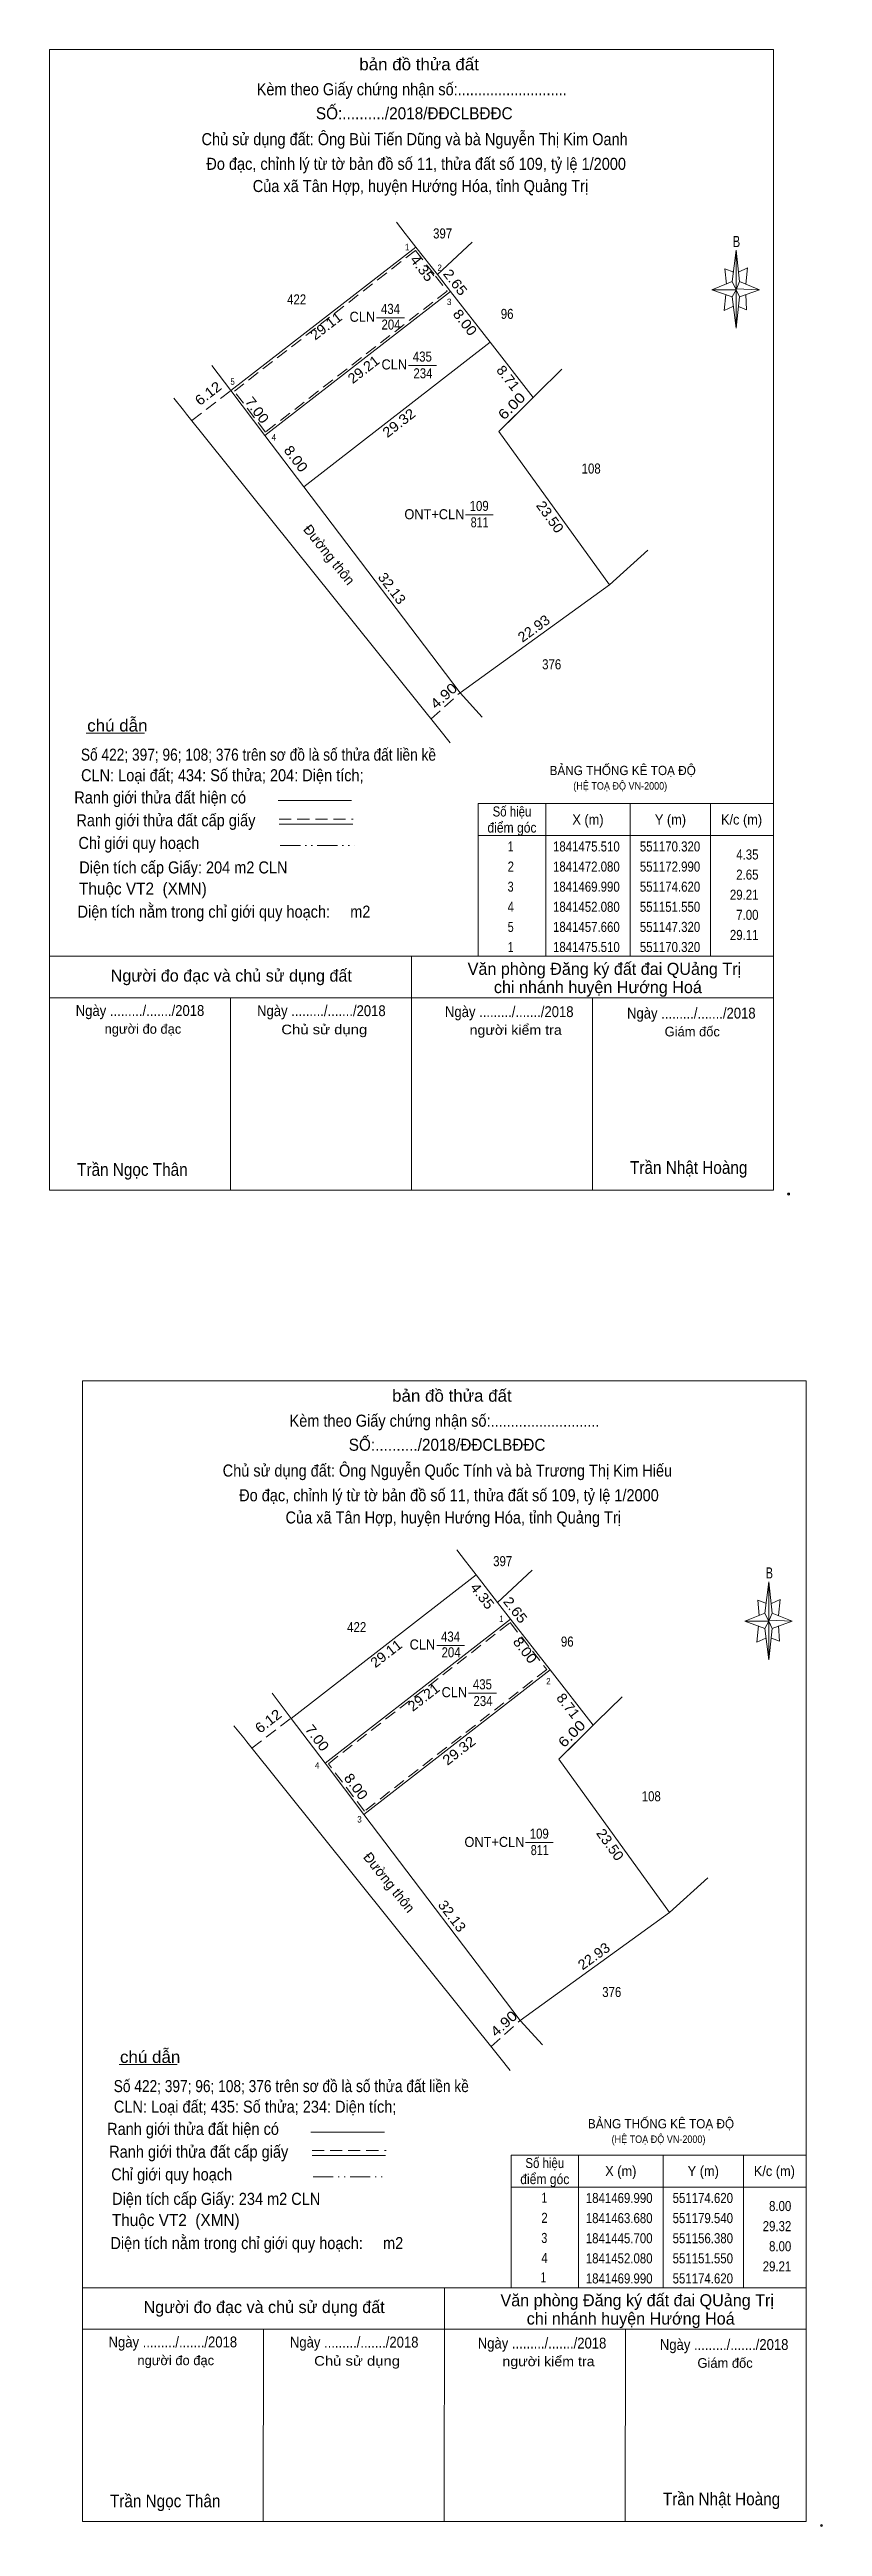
# Model space of a CAD drawing. Header units: metres. Extents: x 550338 to 551324, y 1841270 to 1841634.
# Drawn here: x 550338.2 to 550434.4, y 1841326.3 to 1841634.3 of the extents above; entities that cross this region are included whole.
import ezdxf
from ezdxf.enums import TextEntityAlignment as Align

# ---------------------------------------------------------------- set-up
doc = ezdxf.new("R2010")
doc.units = ezdxf.units.M
doc.header["$LTSCALE"] = 0.5
doc.header["$PDMODE"] = 32
doc.header["$PDSIZE"] = 0.25
doc.linetypes.add('DASH_DOUBLE_DOT', pattern=[9.2, 5, -1.2, 0.3, -1.2, 0.3, -1.2])
doc.linetypes.add('MEDIUM_DASHED', pattern=[4.5, 3, -1.5])
for name, color, linetype, lineweight in [('1', 7, 'Continuous', 13), ('10', 7, 'Continuous', 13), ('17', 7, 'Continuous', 13), ('32', 7, 'Continuous', 13), ('5', 7, 'Continuous', 13), ('6', 7, 'Continuous', 13), ('63', 7, 'Continuous', 13)]:
    doc.layers.add(name, color=color, linetype=linetype, lineweight=lineweight)

msp = doc.modelspace()

# ---------------------------------------------------------------- texts
at = {"layer": '1'}
for s, height, width, p in [('CLN', 1.25, 0.95, (550377.145, 1841600.46)), ('434', 1.25, 0.85, (550380.64, 1841601.44)), ('204', 1.25, 0.85, (550380.71, 1841599.49)), ('CLN', 1.25, 0.95, (550381.115, 1841594.53)), ('435', 1.25, 0.85, (550384.605, 1841595.51)), ('234', 1.25, 0.85, (550384.68, 1841593.43)), ('ONT+CLN', 1.25, 0.95, (550386.1, 1841575.91)), ('109', 1.25, 0.85, (550391.67, 1841576.94)), ('811', 1.25, 0.8, (550391.73, 1841574.9)), ('BẢNG THỐNG KÊ TOẠ ĐỘ ', 1.15, 0.95, (550409.72, 1841544.1)), ('(HỆ TOẠ ĐỘ VN-2000)', 0.9335, 0.9, (550409.21, 1841542.29)), ('434', 1.25, 0.85, (550388.11, 1841436.36)), ('CLN', 1.25, 0.95, (550384.615, 1841435.38)), ('204', 1.25, 0.85, (550388.18, 1841434.41)), ('CLN', 1.25, 0.95, (550388.585, 1841429.45)), ('435', 1.25, 0.85, (550392.075, 1841430.43)), ('234', 1.25, 0.85, (550392.15, 1841428.35)), ('ONT+CLN', 1.25, 0.95, (550393.57, 1841410.83)), ('109', 1.25, 0.85, (550399.14, 1841411.86)), ('811', 1.25, 0.8, (550399.2, 1841409.82)), ('BẢNG THỐNG KÊ TOẠ ĐỘ ', 1.15, 0.95, (550414.48, 1841375.84)), ('(HỆ TOẠ ĐỘ VN-2000)', 0.9335, 0.9, (550413.97, 1841374.03))]:
    msp.add_text(s, height=height, dxfattribs=dict(at, width=width)).set_placement(p, align=Align.CENTER)
at = {"layer": '5'}
for s, height, width, p in [('bản đồ thửa đất', 1.5, 1.05, (550384.2, 1841631.73)), ('Kèm theo Giấy chứng nhận số:...........................', 1.5, 0.9, (550383.28, 1841628.62)), ('SỐ:........../2018/ĐĐCLBĐĐC', 1.5, 0.95, (550383.6, 1841625.63)), ('Chủ sử dụng đất: Ông Bùi Tiến Dũng và bà Nguyễn Thị Kim Oanh', 1.5, 0.9, (550383.645, 1841622.42)), ('Đo đạc, chỉnh lý từ tờ bản đồ số 11, thửa đất số 109, tỷ lệ 1/2000 ', 1.5, 0.9, (550384.085, 1841619.35)), ('Của xã Tân Hợp, huyện Hướng Hóa, tỉnh Quảng Trị', 1.5, 0.9, (550384.37, 1841616.59)), ('B', 1.378, 0.75, (550423.665, 1841609.75)), ('bản đồ thửa đất', 1.5, 1.05, (550388.28, 1841466.19)), ('Kèm theo Giấy chứng nhận số:...........................', 1.5, 0.9, (550387.36, 1841463.08)), ('SỐ:........../2018/ĐĐCLBĐĐC', 1.5, 0.95, (550387.68, 1841460.09)), ('Chủ sử dụng đất: Ông Nguyễn Quốc Tính và bà Trương Thị Kim Hiếu', 1.5, 0.9, (550387.72, 1841456.88)), ('Đo đạc, chỉnh lý từ tờ bản đồ số 11, thửa đất số 109, tỷ lệ 1/2000 ', 1.5, 0.9, (550388.165, 1841453.81)), ('Của xã Tân Hợp, huyện Hướng Hóa, tỉnh Quảng Trị', 1.5, 0.9, (550388.45, 1841451.05)), ('B', 1.378, 0.75, (550427.745, 1841444.21))]:
    msp.add_text(s, height=height, dxfattribs=dict(at, width=width)).set_placement(p, align=Align.CENTER)
at = {"layer": '6'}
for s, height, width, p in [('chú dẫn', 1.5, 1.05, (550346.68, 1841549.52)), ('Ranh giới thửa đất hiện có ', 1.5, 0.9, (550352.26, 1841540.57)), ('Ranh giới thửa đất cấp giấy', 1.5, 0.9, (550352.72, 1841537.73)), ('Chỉ giới quy hoạch', 1.5, 0.9, (550349.36, 1841534.91)), ('Ngày ........./......./2018', 1.35, 0.9, (550349.5, 1841514.15)), ('Ngày ........./......./2018', 1.35, 0.9, (550372.05, 1841514.13)), ('Ngày ........./......./2018', 1.35, 0.9, (550395.41, 1841514.01)), ('Ngày ........./......./2018', 1.35, 0.9, (550418.05, 1841513.83)), ('Chủ sử dụng', 1.2, 1.15, (550372.41, 1841511.87)), ('người kiểm tra', 1.2, 1.1, (550396.21, 1841511.81)), ('Trần Ngọc Thân', 1.58, 0.9, (550348.55, 1841494.27)), ('Trần Nhật Hoàng', 1.58, 0.9, (550417.725, 1841494.52)), ('chú dẫn', 1.5, 1.05, (550350.76, 1841383.98)), ('Ranh giới thửa đất hiện có ', 1.5, 0.9, (550356.34, 1841375.03)), ('Ranh giới thửa đất cấp giấy', 1.5, 0.9, (550356.8, 1841372.19)), ('Chỉ giới quy hoạch', 1.5, 0.9, (550353.44, 1841369.37)), ('Ngày ........./......./2018', 1.35, 0.9, (550353.58, 1841348.61)), ('Ngày ........./......./2018', 1.35, 0.9, (550376.13, 1841348.59)), ('Chủ sử dụng', 1.2, 1.15, (550376.49, 1841346.33)), ('Ngày ........./......./2018', 1.35, 0.9, (550399.49, 1841348.47)), ('người kiểm tra', 1.2, 1.1, (550400.29, 1841346.27)), ('Ngày ........./......./2018', 1.35, 0.9, (550422.13, 1841348.29)), ('Trần Ngọc Thân', 1.58, 0.9, (550352.63, 1841328.73)), ('Trần Nhật Hoàng', 1.58, 0.9, (550421.805, 1841328.98))]:
    msp.add_text(s, height=height, dxfattribs=dict(at, width=width)).set_placement(p, align=Align.CENTER)
for s, width, p in [('Số 422; 397; 96; 108; 376 trên sơ đồ là số thửa đất liền kề', 0.85, (550342.15, 1841545.89)), ('CLN: Loại đất; 434: Số thửa; 204: Diện tích;', 0.9, (550342.17, 1841543.33)), ('Diện tích cấp Giấy: 204 m2 CLN', 0.9, (550341.95, 1841531.87)), ('Thuộc VT2  (XMN)', 0.95, (550341.92, 1841529.24)), ('Diện tích nằm trong chỉ giới quy hoạch:     m2', 0.9, (550341.74, 1841526.37)), ('Số 422; 397; 96; 108; 376 trên sơ đồ là số thửa đất liền kề', 0.85, (550346.23, 1841380.35)), ('CLN: Loại đất; 435: Số thửa; 234: Diện tích;', 0.9, (550346.25, 1841377.79)), ('Diện tích cấp Giấy: 234 m2 CLN', 0.9, (550346.03, 1841366.33)), ('Thuộc VT2  (XMN)', 0.95, (550346, 1841363.7)), ('Diện tích nằm trong chỉ giới quy hoạch:     m2', 0.9, (550345.82, 1841360.83))]:
    msp.add_text(s, height=1.5, dxfattribs=dict(at, width=width)).set_placement(p)
for s, height, p in [('Người đo đạc và chủ sử dụng đất', 1.5, (550360.85, 1841518.42)), (' Văn phòng Đăng ký đất đai QUảng Trị', 1.5, (550406.965, 1841519.26)), ('chi nhánh huyện Hướng Hoá', 1.5, (550406.43, 1841516.99)), ('người đo đạc', 1.2, (550349.865, 1841511.94)), ('Giám đốc', 1.2, (550418.165, 1841511.61)), ('Người đo đạc và chủ sử dụng đất', 1.5, (550364.93, 1841352.88)), (' Văn phòng Đăng ký đất đai QUảng Trị', 1.5, (550411.045, 1841353.72)), ('chi nhánh huyện Hướng Hoá', 1.5, (550410.51, 1841351.45)), ('người đo đạc', 1.2, (550353.945, 1841346.4)), ('Giám đốc', 1.2, (550422.245, 1841346.07))]:
    msp.add_text(s, height=height, dxfattribs=at).set_placement(p, align=Align.CENTER)
at = {"layer": '63'}
for s, height, width, p in [(' 1', 0.8, 0.9, (550382.99, 1841609.36)), (' 2', 0.8, 0.9, (550387.02, 1841606.78)), (' 3', 0.8, 0.95, (550388.23, 1841602.54)), (' 5', 0.8, 0.9, (550361.28, 1841592.62)), (' 4', 0.8, 0.95, (550366.43, 1841585.7)), ('4.35', 1.25, 0.85, (550426.4, 1841533.6)), ('2.65', 1.25, 0.85, (550426.4, 1841531.1)), ('29.21', 1.25, 0.85, (550426.4, 1841528.6)), ('7.00', 1.25, 0.85, (550426.4, 1841526.1)), ('29.11', 1.25, 0.85, (550426.4, 1841523.6)), (' 1', 0.8, 0.9, (550394.7, 1841438.78)), (' 2', 0.8, 0.9, (550400.55, 1841431.04)), (' 4', 0.8, 0.95, (550371.81, 1841420.57)), (' 3', 0.8, 0.95, (550377.07, 1841413.87)), ('8.00', 1.25, 0.85, (550430.48, 1841365.56)), ('29.32', 1.25, 0.85, (550430.48, 1841363.06)), ('8.00', 1.25, 0.85, (550430.48, 1841360.56)), ('29.21', 1.25, 0.85, (550430.48, 1841358.06))]:
    msp.add_text(s, height=height, dxfattribs=dict(at, width=width)).set_placement(p, align=Align.RIGHT)
for s, width, p in [('397', 0.85, (550387.125, 1841610.82)), ('422', 0.85, (550368.975, 1841602.62)), ('96', 0.85, (550395.15, 1841600.82)), ('108', 0.85, (550405.595, 1841581.59)), ('376', 0.85, (550400.685, 1841557.25)), ('điểm góc', 0.9, (550395.75, 1841536.95)), ('Số hiệu', 0.85, (550395.75, 1841538.95)), ('X (m)', 0.95, (550405.2, 1841537.95)), ('Y (m)', 0.95, (550415.455, 1841537.95)), ('K/c (m)', 0.95, (550424.295, 1841537.95)), (' 1', 0.75, (550395.4, 1841534.6)), ('1841475.510', 0.85, (550405, 1841534.6)), ('551170.320', 0.85, (550415.4, 1841534.6)), (' 2', 0.85, (550395.405, 1841532.1)), ('1841472.080', 0.85, (550405, 1841532.1)), ('551172.990', 0.85, (550415.4, 1841532.1)), (' 3', 0.8, (550395.395, 1841529.6)), ('1841469.990', 0.85, (550405, 1841529.6)), ('551174.620', 0.85, (550415.4, 1841529.6)), (' 4', 0.85, (550395.4, 1841527.1)), ('1841452.080', 0.85, (550405, 1841527.1)), ('551151.550', 0.85, (550415.4, 1841527.1)), (' 5', 0.8, (550395.405, 1841524.6)), (' 1', 0.75, (550395.4, 1841522.1)), ('1841457.660', 0.85, (550405, 1841524.6)), ('1841475.510', 0.85, (550405, 1841522.1)), ('551147.320', 0.85, (550415.4, 1841524.6)), ('551170.320', 0.85, (550415.4, 1841522.1)), ('397', 0.85, (550394.595, 1841445.74)), ('422', 0.85, (550376.445, 1841437.54)), ('96', 0.85, (550402.62, 1841435.74)), ('108', 0.85, (550413.065, 1841416.51)), ('376', 0.85, (550408.155, 1841392.17)), ('Số hiệu', 0.85, (550399.83, 1841370.91)), ('điểm góc', 0.9, (550399.83, 1841368.91)), ('X (m)', 0.95, (550409.28, 1841369.91)), ('Y (m)', 0.95, (550419.535, 1841369.91)), ('K/c (m)', 0.95, (550428.375, 1841369.91)), (' 1', 0.75, (550399.59, 1841366.59)), ('1841469.990', 0.85, (550409.08, 1841366.56)), ('551174.620', 0.85, (550419.48, 1841366.56)), (' 3', 0.8, (550399.585, 1841361.59)), (' 2', 0.85, (550399.595, 1841364.09)), ('1841463.680', 0.85, (550409.08, 1841364.06)), ('1841445.700', 0.85, (550409.08, 1841361.56)), ('551179.540', 0.85, (550419.48, 1841364.06)), ('551156.380', 0.85, (550419.48, 1841361.56)), (' 4', 0.85, (550399.59, 1841359.09)), ('1841452.080', 0.85, (550409.08, 1841359.06)), ('551151.550', 0.85, (550419.48, 1841359.06)), (' 1', 0.75, (550399.48, 1841356.7)), ('1841469.990', 0.85, (550409.08, 1841356.56)), ('551174.620', 0.85, (550419.48, 1841356.56))]:
    msp.add_text(s, height=1.25, dxfattribs=dict(at, width=width)).set_placement(p, align=Align.CENTER)
for s, rotation, width, p in [('4.35', 307.898, 1.1, (550384.0991, 1841606.7338)), ('2.65', 307.951, 1.1, (550388.2109, 1841604.9942)), ('29.11', 37.815, 1.05, (550373.0219, 1841599.4574)), ('8.00', 307.944, 1.1, (550389.4162, 1841599.9943)), ('29.21', 37.823, 1.05, (550377.6817, 1841594.0377)), ('8.71', 307.91, 1.05, (550394.7722, 1841593.079)), ('6.12', 37.815, 1.1, (550358.3569, 1841591.064)), ('7.00', 307.164, 1.1, (550363.5552, 1841589.1026)), ('6.00', 44.798, 1.2, (550396.1496, 1841589.5495)), ('29.32', 37.824, 1.1, (550382.0717, 1841587.3965)), ('8.00', 307.128, 1.1, (550368.3839, 1841583.0522)), ('23.50', 305.841, 1.05, (550399.9747, 1841575.836)), ('32.13', 307.184, 1.05, (550380.3334, 1841566.9427)), ('22.93', 35.846, 1.05, (550398.829, 1841561.8269)), ('4.90', 42.242, 1.15, (550387.6848, 1841553.4802)), ('4.35', 307.898, 1.1, (550391.5691, 1841441.6538)), ('2.65', 307.951, 1.1, (550395.681, 1841439.9142)), ('8.00', 307.944, 1.1, (550396.8862, 1841434.9143)), ('29.11', 37.815, 1.05, (550380.4919, 1841434.3774)), ('29.21', 37.823, 1.05, (550385.1517, 1841428.9577)), ('6.12', 37.815, 1.1, (550365.8269, 1841425.984)), ('8.71', 307.91, 1.05, (550402.2422, 1841427.999)), ('7.00', 307.164, 1.1, (550371.0252, 1841424.0226)), ('29.32', 37.824, 1.1, (550389.5417, 1841422.3165)), ('6.00', 44.798, 1.2, (550403.6196, 1841424.4695)), ('8.00', 307.128, 1.1, (550375.8539, 1841417.9722)), ('23.50', 305.841, 1.05, (550407.4447, 1841410.756)), ('32.13', 307.184, 1.05, (550387.8034, 1841401.8627)), ('22.93', 35.846, 1.05, (550406.299, 1841396.7469)), ('4.90', 42.242, 1.15, (550395.1548, 1841388.4002))]:
    msp.add_text(s, height=1.25, rotation=rotation, dxfattribs=dict(at, width=width)).set_placement(p, align=Align.CENTER)
for p in [(550372.5214, 1841571.1108), (550379.9914, 1841406.0308)]:
    msp.add_text('Đường thôn', height=1.25, rotation=308.722, dxfattribs=at).set_placement(p, align=Align.CENTER)

# ---------------------------------------------------------------- linework, layer by layer
at = {"layer": '1'}
for points in [[(550383.81, 1841609.75), (550386.48, 1841606.32), (550388.11, 1841604.23), (550365.04, 1841586.32), (550360.81, 1841591.9)], [(550388.11, 1841604.23), (550393.03, 1841597.92), (550369.87, 1841579.94), (550365.04, 1841586.32)], [(550393.03, 1841597.92), (550398.38, 1841591.05), (550394.12, 1841586.82), (550407.88, 1841567.77), (550389.29, 1841554.34), (550369.87, 1841579.94)], [(550391.28, 1841444.67), (550393.95, 1841441.24), (550395.58, 1841439.15), (550372.51, 1841421.24), (550368.28, 1841426.82)], [(550395.58, 1841439.15), (550400.5, 1841432.84), (550377.34, 1841414.86), (550372.51, 1841421.24)], [(550400.5, 1841432.84), (550405.85, 1841425.97), (550401.59, 1841421.74), (550415.35, 1841402.69), (550396.76, 1841389.26), (550377.34, 1841414.86)]]:
    msp.add_lwpolyline(points, close=True, dxfattribs=at)
at = {"layer": '1', "linetype": 'MEDIUM_DASHED'}
for points in [[(550383.76, 1841609.33), (550386.24, 1841606.14), (550387.69, 1841604.28), (550365.1, 1841586.74), (550361.23, 1841591.84)], [(550395.53, 1841438.73), (550400.08, 1841432.89), (550377.4, 1841415.28), (550372.93, 1841421.18)]]:
    msp.add_lwpolyline(points, close=True, dxfattribs=at)
at = {"layer": '10'}
for p, q in [((550381.41, 1841612.84), (550382.48, 1841611.45)), ((550383.81, 1841609.75), (550386.48, 1841606.32)), ((550386.48, 1841606.32), (550388.11, 1841604.23)), ((550358.45, 1841595.02), (550360.81, 1841591.9)), ((550398.84, 1841591.5), (550401.96, 1841594.58)), ((550360.81, 1841591.9), (550365.04, 1841586.32)), ((550398.38, 1841591.05), (550398.84, 1841591.5)), ((550412.65, 1841572.07), (550407.88, 1841567.77)), ((550389.29, 1841554.34), (550407.88, 1841567.77)), ((550389.29, 1841554.34), (550392.06, 1841551.29)), ((550388.88, 1841447.76), (550389.95, 1841446.37)), ((550391.28, 1841444.67), (550393.95, 1841441.24)), ((550393.95, 1841441.24), (550395.58, 1841439.15)), ((550365.92, 1841429.94), (550368.28, 1841426.82)), ((550406.31, 1841426.42), (550409.43, 1841429.5)), ((550368.28, 1841426.82), (550372.51, 1841421.24)), ((550405.85, 1841425.97), (550406.31, 1841426.42)), ((550420.12, 1841406.99), (550415.35, 1841402.69)), ((550396.76, 1841389.26), (550415.35, 1841402.69)), ((550396.76, 1841389.26), (550399.53, 1841386.21))]:
    msp.add_line(p, q, dxfattribs=at)
for points in [[(550382.48, 1841611.45), (550382.94, 1841610.86), (550383.81, 1841609.75)], [(550388.11, 1841604.23), (550393.03, 1841597.92), (550398.38, 1841591.05)], [(550365.04, 1841586.32), (550369.87, 1841579.94), (550389.29, 1841554.34)], [(550389.95, 1841446.37), (550390.41, 1841445.78), (550391.28, 1841444.67)], [(550395.58, 1841439.15), (550400.5, 1841432.84), (550405.85, 1841425.97)], [(550372.51, 1841421.24), (550377.34, 1841414.86), (550396.76, 1841389.26)]]:
    msp.add_lwpolyline(points, dxfattribs=at)
at = {"layer": '17'}
for p, q in [((550342.81, 1841549.31), (550350.05, 1841549.31)), ((550383.25, 1841492.47), (550383.27, 1841521.57)), ((550360.75, 1841492.49), (550360.77, 1841516.4)), ((550405.75, 1841492.45), (550405.77, 1841516.36)), ((550346.89, 1841383.77), (550354.13, 1841383.77)), ((550387.33, 1841326.93), (550387.35, 1841356.03)), ((550364.83, 1841326.95), (550364.85, 1841350.86)), ((550409.83, 1841326.91), (550409.85, 1841350.82))]:
    msp.add_line(p, q, dxfattribs=at)
at = {"layer": '32'}
for p, q in [((550360.81, 1841591.9), (550383.81, 1841609.75)), ((550390.78, 1841610.34), (550386.48, 1841606.32)), ((550365.04, 1841586.32), (550388.11, 1841604.23)), ((550369.87, 1841579.94), (550393.03, 1841597.92)), ((550354.92, 1841589.46), (550353.71, 1841590.96)), ((550394.12, 1841586.82), (550407.88, 1841567.77)), ((550388.07, 1841548.12), (550386.77, 1841549.74)), ((550368.28, 1841426.82), (550391.28, 1841444.67)), ((550398.25, 1841445.26), (550393.95, 1841441.24)), ((550372.51, 1841421.24), (550395.58, 1841439.15)), ((550377.34, 1841414.86), (550400.5, 1841432.84)), ((550362.39, 1841424.38), (550361.18, 1841425.88)), ((550401.59, 1841421.74), (550415.35, 1841402.69)), ((550395.54, 1841383.04), (550394.24, 1841384.66))]:
    msp.add_line(p, q, dxfattribs=at)
at = {"layer": '32', "linetype": 'MEDIUM_DASHED'}
for p, q in [((550355.93, 1841588.2), (550360.81, 1841591.9)), ((550363.4, 1841423.12), (550368.28, 1841426.82))]:
    msp.add_line(p, q, dxfattribs=at)
at = {"layer": '32'}
for points in [[(550394.12, 1841586.82), (550396.31, 1841588.99), (550398.38, 1841591.05)], [(550386.77, 1841549.74), (550355.3, 1841588.99), (550354.92, 1841589.46)], [(550394.24, 1841384.66), (550362.77, 1841423.91), (550362.39, 1841424.38)], [(550401.59, 1841421.74), (550403.78, 1841423.91), (550405.85, 1841425.97)]]:
    msp.add_lwpolyline(points, dxfattribs=at)
at = {"layer": '5'}
for p, q in [((550338.25, 1841492.51), (550338.25, 1841634.31)), ((550423.12, 1841605.45), (550423.62, 1841609.35)), ((550423.12, 1841603.55), (550420.62, 1841604.45)), ((550424.02, 1841603.55), (550423.62, 1841599.65)), ((550424.02, 1841605.45), (550426.52, 1841604.45)), ((550424.82, 1841603.85), (550424.92, 1841601.95)), ((550424.92, 1841601.95), (550423.92, 1841602.35)), ((550342.33, 1841326.97), (550342.33, 1841468.77)), ((550427.2, 1841439.91), (550427.7, 1841443.81)), ((550428.1, 1841439.91), (550430.6, 1841438.91)), ((550427.2, 1841438.01), (550424.7, 1841438.91)), ((550428.1, 1841438.01), (550427.7, 1841434.11)), ((550429, 1841436.41), (550428, 1841436.81)), ((550428.9, 1841438.31), (550429, 1841436.41))]:
    msp.add_line(p, q, dxfattribs=at)
for points in [[(550338.25, 1841634.31), (550428.25, 1841634.31), (550428.25, 1841492.51)], [(550423.32, 1841606.65), (550422.22, 1841607.05), (550422.42, 1841605.15)], [(550423.92, 1841606.65), (550425.02, 1841607.15), (550424.82, 1841605.15)], [(550423.62, 1841604.45), (550423.12, 1841605.45), (550420.62, 1841604.45)], [(550422.32, 1841603.85), (550422.12, 1841601.85), (550423.22, 1841602.35)], [(550423.62, 1841604.45), (550424.02, 1841603.55), (550426.52, 1841604.45)], [(550342.33, 1841468.77), (550432.33, 1841468.77), (550432.33, 1841326.97)], [(550427.7, 1841438.91), (550427.2, 1841439.91), (550424.7, 1841438.91)], [(550427.4, 1841441.11), (550426.3, 1841441.51), (550426.5, 1841439.61)], [(550428, 1841441.11), (550429.1, 1841441.61), (550428.9, 1841439.61)], [(550426.4, 1841438.31), (550426.2, 1841436.31), (550427.3, 1841436.81)], [(550427.7, 1841438.91), (550428.1, 1841438.01), (550430.6, 1841438.91)]]:
    msp.add_lwpolyline(points, dxfattribs=at)
for points in [[(550423.62, 1841609.35), (550424.02, 1841605.45), (550423.62, 1841604.45)], [(550423.62, 1841604.45), (550420.62, 1841604.45), (550423.12, 1841605.45), (550424.02, 1841603.55), (550426.52, 1841604.45), (550423.62, 1841604.55)], [(550423.62, 1841604.45), (550423.62, 1841599.65), (550423.12, 1841603.55)], [(550427.7, 1841443.81), (550428.1, 1841439.91), (550427.7, 1841438.91)], [(550427.7, 1841438.91), (550424.7, 1841438.91), (550427.2, 1841439.91), (550428.1, 1841438.01), (550430.6, 1841438.91), (550427.7, 1841439.01)], [(550427.7, 1841438.91), (550427.7, 1841434.11), (550427.2, 1841438.01)]]:
    msp.add_lwpolyline(points, close=True, dxfattribs=at)
at = {"layer": '6'}
for p, q in [((550366.67, 1841540.92), (550375.81, 1841540.92)), ((550366.81, 1841537.99), (550375.95, 1841537.99)), ((550338.25, 1841521.57), (550428.25, 1841521.57)), ((550338.25, 1841516.41), (550428.25, 1841516.41)), ((550428.25, 1841492.51), (550338.25, 1841492.51)), ((550370.75, 1841375.38), (550379.89, 1841375.38)), ((550370.89, 1841372.45), (550380.03, 1841372.45)), ((550342.33, 1841356.03), (550432.33, 1841356.03)), ((550342.33, 1841350.87), (550432.33, 1841350.87)), ((550432.33, 1841326.97), (550342.33, 1841326.97))]:
    msp.add_line(p, q, dxfattribs=at)
at = {"layer": '6', "linetype": 'MEDIUM_DASHED'}
for p, q in [((550366.81, 1841538.61), (550376.01, 1841538.61)), ((550370.89, 1841373.07), (550380.09, 1841373.07))]:
    msp.add_line(p, q, dxfattribs=at)
at = {"layer": '6'}
for p in [(550430.15, 1841492.01), (550434.23, 1841326.47)]:
    msp.add_point(p, dxfattribs=at)
at = {"layer": '63'}
for p, q in [((550378.92, 1841600.96), (550382.38, 1841600.96)), ((550382.89, 1841595.03), (550386.35, 1841595.03)), ((550389.95, 1841576.46), (550393.41, 1841576.46)), ((550399.95, 1841540.57), (550399.95, 1841521.57)), ((550410.45, 1841540.57), (550410.45, 1841521.57)), ((550420.45, 1841540.57), (550420.45, 1841521.57)), ((550391.55, 1841536.57), (550428.25, 1841536.57)), ((550386.39, 1841435.88), (550389.85, 1841435.88)), ((550390.36, 1841429.95), (550393.82, 1841429.95)), ((550397.42, 1841411.38), (550400.88, 1841411.38)), ((550404.03, 1841372.53), (550404.03, 1841356.03)), ((550414.53, 1841372.53), (550414.53, 1841356.03)), ((550424.53, 1841372.53), (550424.53, 1841356.03)), ((550395.63, 1841368.53), (550432.33, 1841368.53))]:
    msp.add_line(p, q, dxfattribs=at)
at = {"layer": '63', "linetype": 'MEDIUM_DASHED'}
for p, q in [((550385.7, 1841551.08), (550389.29, 1841554.34)), ((550393.17, 1841386), (550396.76, 1841389.26))]:
    msp.add_line(p, q, dxfattribs=at)
at = {"layer": '63', "linetype": 'DASH_DOUBLE_DOT'}
for p, q in [((550366.94, 1841535.36), (550376.14, 1841535.36)), ((550371.02, 1841369.82), (550380.22, 1841369.82))]:
    msp.add_line(p, q, dxfattribs=at)
at = {"layer": '63'}
for points in [[(550391.55, 1841540.57), (550428.25, 1841540.57), (550428.25, 1841521.57), (550391.55, 1841521.57)], [(550395.63, 1841372.53), (550432.33, 1841372.53), (550432.33, 1841356.03), (550395.63, 1841356.03)]]:
    msp.add_lwpolyline(points, close=True, dxfattribs=at)

msp.set_redraw_order([(e.dxf.handle, doc.entitydb.next_handle()) for e in msp.query("TEXT MTEXT ATTDEF DIMENSION ARC_DIMENSION")])  # texts and dimensions are drawn at this point

doc.saveas('drawing.dxf')
